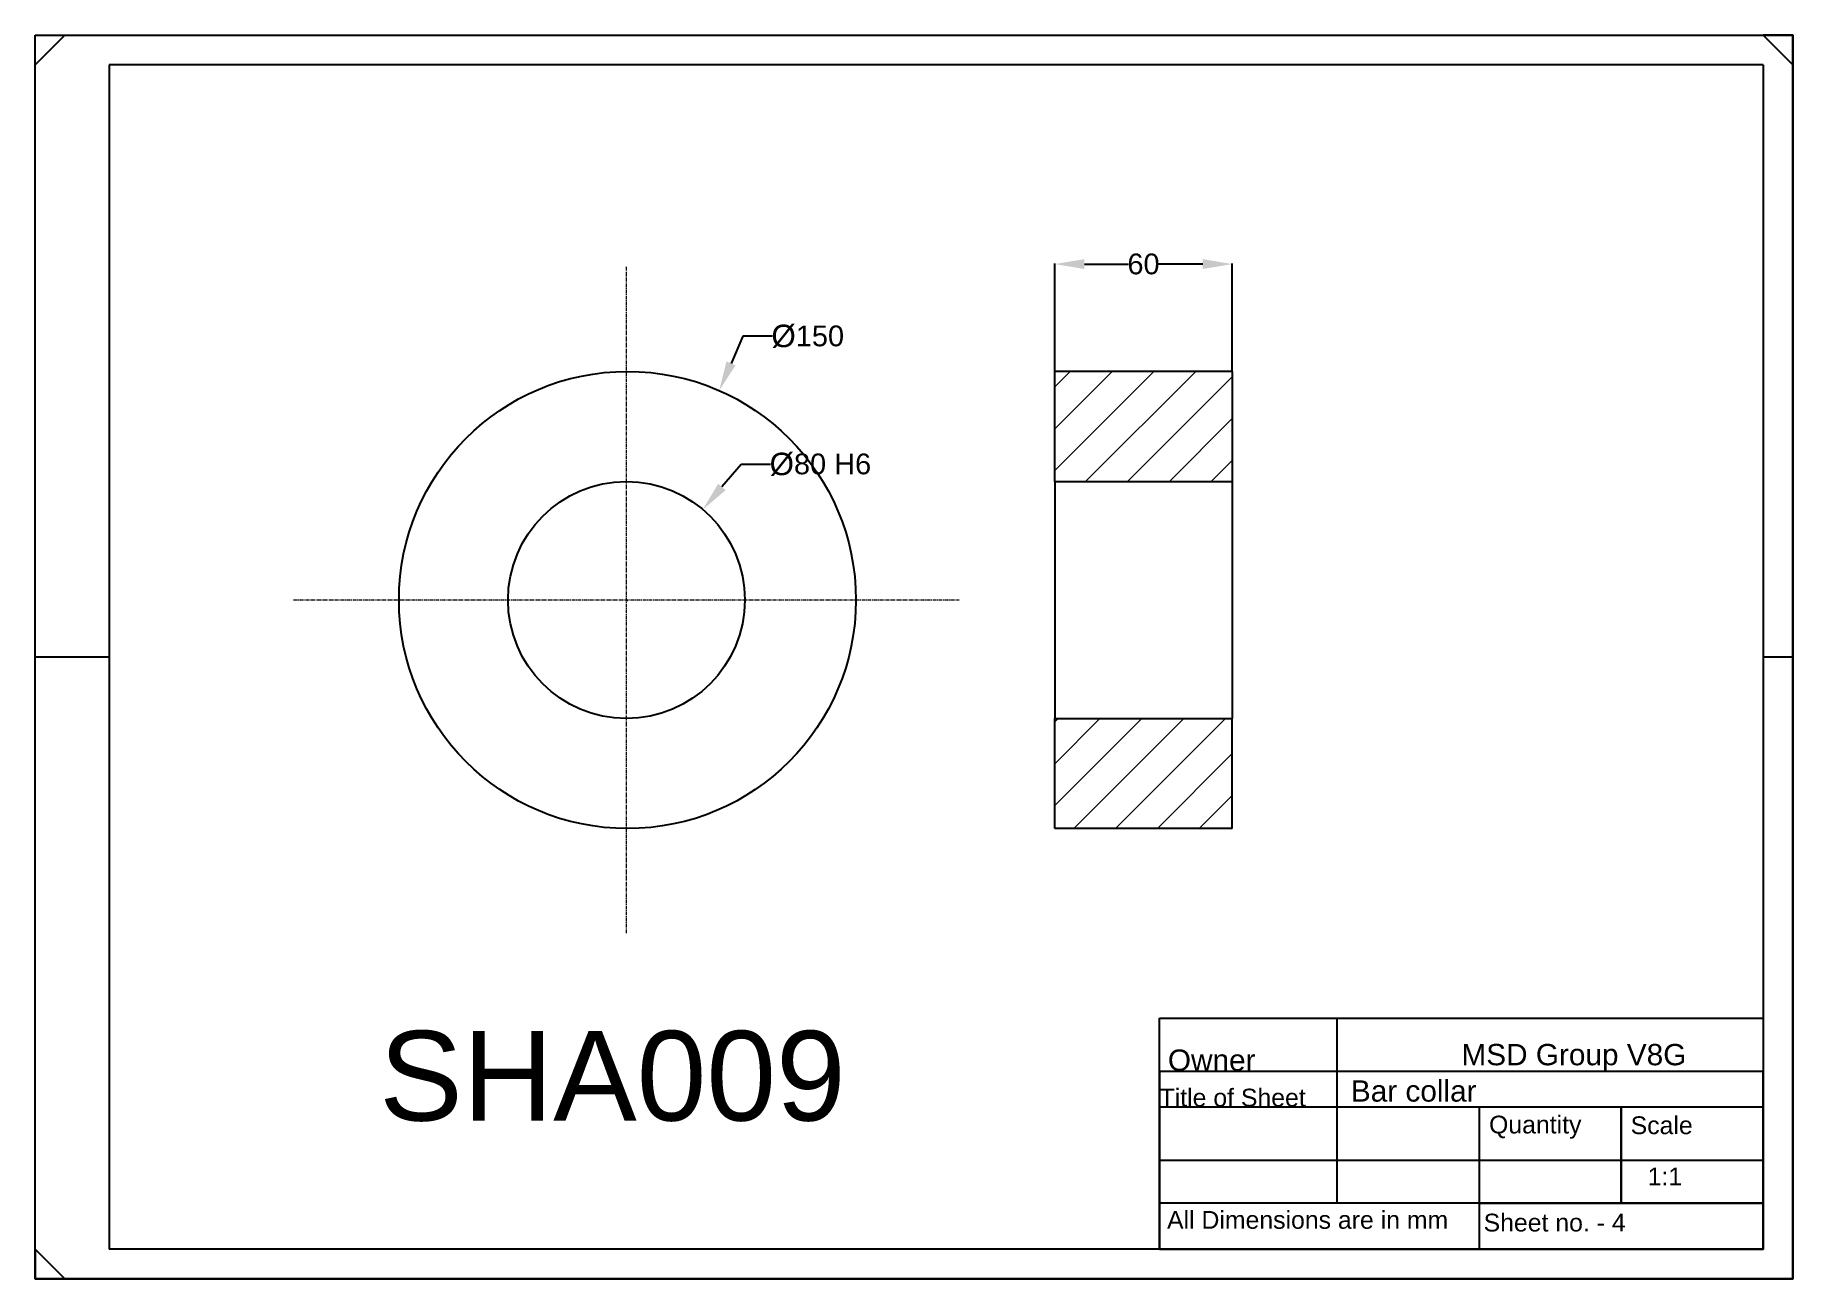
# Model space of a CAD drawing. Header units: inches. Extents: x 6036 to 12138, y -290 to 1789.
# Drawn here: x 6725 to 7319, y -290 to 130 of the extents above; entities that cross this region are included whole.
import ezdxf

# ---------------------------------------------------------------- set-up
doc = ezdxf.new("R2010")
doc.units = ezdxf.units.IN
doc.header["$MEASUREMENT"] = 0
doc.linetypes.add('CENTER', pattern=[2, 1.25, -0.25, 0.25, -0.25])
doc.layers.add('AM_7', color=4, linetype='CENTER', lineweight=15)
doc.layers.add('AM_8', color=1, linetype='Continuous', lineweight=15)
doc.styles.get("Standard").update_dxf_attribs({"font": 'arial.ttf'})
doc.dimstyles.new('Annotative', dxfattribs={"dimscale": 0, "dimtxt": 7, "dimasz": 10, "dimexe": 0.18, "dimexo": 0.0625, "dimgap": 0.09, "dimtad": 0, "dimtih": 1, "dimtoh": 1, "dimdec": 4, "dimzin": 0, "dimdsep": 46, "dimtxsty": 'Standard', "dimcen": 0.09, "dimadec": 0, "dimazin": 0, "dimtfac": 1, "dimtdec": 4, "dimtofl": 0, "dimtmove": 0, "dimatfit": 3, "dimfxl": 1, "dimtolj": 1, "dimtzin": 0, "dimarcsym": 0})

msp = doc.modelspace()

# ---------------------------------------------------------------- texts
msp.add_text('SHA009', height=30.302846).set_placement((6841.19142, -236.71896))
at = {"attachment_point": 1}
for s, width, heights, insert, char_height in [(' Owner', 50.617645, [0], (7104.91979, -212.70459), 7.2), ('MSD Group V8G', 112.7393063, [0], (7206.91979, -210.83337), 7.2), ('Title of Sheet', 54.7590919, [0], (7104.91979, -225.95042), 6), ('Bar collar', 138.9083223, [0], (7169.55288, -223.1084), 7.2), ('Quantity', 40.2640362, [0], (7216.25916, -235.06252), 6), ('Scale', 41.4144354, [0], (7264.11585, -235.29241), 6), ('\\pxi-3,l4,t4;1:1', 40.9471289, [0], (7263.85579, -252.58233), 6), ('All Dimensions are in mm', 115.8458807, [0], (7107.43122, -267.24669), 6), ('Sheet no. - 4', 87.2004007, [2.1729], (7214.41852, -268.16624), 6)]:
    msp.add_mtext_dynamic_manual_height_columns(s, width=width, gutter_width=15, heights=heights, dxfattribs=dict(at, insert=insert, char_height=char_height))

# ---------------------------------------------------------------- blocks, each defined once
blk = doc.blocks.new('*D74')
at = {"color": 0, "lineweight": -2, "transparency": 16777216}
for p, q in [((6963.46, -15.09), (6957.01, -22.72)), ((6973.46, -15.09), (6963.46, -15.09)), ((6924.64, -60.91), (6924.82, -60.91)), ((6924.73, -61), (6924.73, -60.82))]:
    blk.add_line(p, q, dxfattribs=at)
at = {"color": 0, "transparency": 16777216}
blk.add_solid([(6955.74, -21.65), (6958.28, -23.8), (6950.55, -30.36)], dxfattribs=at)
at = {"layer": 'Defpoints', "color": 0, "transparency": 16777216}
for p in [(6950.55, -30.36), (6898.9, -91.45)]:
    blk.add_point(p, dxfattribs=at)
at = {"color": 0, "transparency": 16777216, "insert": (6990.28, -15.09), "char_height": 7, "attachment_point": 5}
blk.add_mtext('\\A1;{\\H1.08333x;Ø}80 H6', dxfattribs=at)
blk = doc.blocks.new('*D75')
at = {"color": 0, "lineweight": -2, "transparency": 16777216}
for p, q in [((6964.09, 28.14), (6960.08, 18.98)), ((6974.09, 28.14), (6964.09, 28.14)), ((6925, -60.91), (6925.18, -60.91)), ((6925.09, -61), (6925.09, -60.82))]:
    blk.add_line(p, q, dxfattribs=at)
at = {"color": 0, "transparency": 16777216}
blk.add_solid([(6958.55, 19.65), (6961.61, 18.31), (6956.07, 9.82)], dxfattribs=at)
at = {"layer": 'Defpoints', "color": 0, "transparency": 16777216}
for p in [(6956.07, 9.82), (6894.11, -131.63)]:
    blk.add_point(p, dxfattribs=at)
at = {"color": 0, "transparency": 16777216, "insert": (6986.01, 28.14), "char_height": 7, "attachment_point": 5}
blk.add_mtext('\\A1;{\\H1.08333x;Ø}150', dxfattribs=at)
blk = doc.blocks.new('*D76')
at = {"color": 0, "lineweight": -2, "transparency": 16777216}
for p, q in [((7069.49, 16.37), (7069.49, 52.72)), ((7079.49, 52.54), (7094.37, 52.54)), ((7119.48, 52.54), (7104.59, 52.54)), ((7129.48, 16.37), (7129.48, 52.72))]:
    blk.add_line(p, q, dxfattribs=at)
at = {"color": 0, "transparency": 16777216}
for points in [[(7079.49, 54.21), (7079.49, 50.88), (7069.49, 52.54)], [(7119.48, 54.21), (7119.48, 50.88), (7129.48, 52.54)]]:
    blk.add_solid(points, dxfattribs=at)
at = {"layer": 'Defpoints', "color": 0, "transparency": 16777216}
for p in [(7129.48, 52.54), (7069.49, 16.3), (7129.48, 16.3)]:
    blk.add_point(p, dxfattribs=at)
at = {"color": 0, "transparency": 16777216, "insert": (7099.48, 52.54), "char_height": 7, "attachment_point": 5}
blk.add_mtext('\\A1;60', dxfattribs=at)

# ---------------------------------------------------------------- dimensions: what is measured, and where the dimension line sits
dim = msp.add_linear_dim(base=(7129.47626, 52.54242), p1=(7069.49212, 16.30422), p2=(7129.47626, 16.30422), text='60', dimstyle='Annotative')
dim.commit()
dim.dimension.update_dxf_attribs({"geometry": '*D76', "text_midpoint": (7099.48419, 52.54242)})
for p1, p2, text, picture, middle in [((6894.11156, -131.62914), (6956.06754, 9.81727), '{\\H1.08333x;Ø}150', '*D75', (6986.01127, 28.13694)), ((6898.8998, -91.45054), (6950.55162, -30.35971), '{\\H1.08333x;Ø}80 H6', '*D74', (6990.28302, -15.087))]:
    dim = msp.add_diameter_dim_2p(p1=p1, p2=p2, text=text, dimstyle='Annotative')
    dim.commit()
    dim.dimension.update_dxf_attribs({"geometry": picture, "text_midpoint": middle})

# ---------------------------------------------------------------- hatches: boundary and pattern name
at = {"layer": 'AM_8', "true_color": 0xf8991e}
h = msp.add_hatch(dxfattribs=at)
h.set_pattern_fill('_U', color=30, scale=10, angle=45, style=0, pattern_type=0)
h.set_pattern_definition([(45, (6353.785, -1114.74), (-7.07107, 7.07107), [])])
h.paths.add_polyline_path([(7129.46064, -100.90513), (7124.43599, -100.90513), (7069.48402, -100.90513), (7069.4765, -138.0802), (7129.46064, -138.08718)])
h.paths.add_polyline_path([(7102.00982, -20.90513), (7112.61678, -20.90513), (7124.43599, -20.90513), (7129.47626, -20.90513), (7129.47626, 16.30422), (7069.49212, 16.30422), (7069.49212, -20.90513)])

# ---------------------------------------------------------------- linework, layer by layer
for p, q in [((6724.91979, 119.84494), (6734.91979, 129.84494)), ((7318.91979, 119.84494), (7308.91979, 129.84494)), ((7129.47626, 16.30422), (7069.49212, 16.30422)), ((7069.49212, -20.90513), (7069.49212, 16.30422)), ((7129.47626, 16.30422), (7129.47626, -20.90513)), ((7069.49212, -20.90513), (7129.47626, -20.90513)), ((7069.49212, -20.90513), (7069.49212, -100.90513)), ((7129.47626, -20.90513), (7129.47626, -100.90513)), ((6724.91979, -80.15506), (6749.91979, -80.15506)), ((7308.91979, -80.15506), (7318.91979, -80.15506)), ((7069.4765, -138.07505), (7069.49212, -100.90513)), ((7069.49212, -100.90513), (7129.46064, -100.90513)), ((7129.46064, -138.08718), (7129.46064, -100.90513)), ((7129.46064, -138.08718), (7069.4765, -138.07505)), ((7212.91979, -264.55506), (7212.91979, -280.15506)), ((6724.91979, -280.15506), (6734.91979, -290.15506))]:
    msp.add_line(p, q)
for points in [[(6724.91979, 129.84494), (7318.91979, 129.84494), (7318.91979, -290.15506), (6724.91979, -290.15506)], [(7104.91979, -202.15506), (7308.91979, -202.15506), (7308.91979, -280.15506), (7104.91979, -280.15506)], [(7104.91979, -280.15506), (7308.91979, -280.15506), (7308.91979, -220.15506), (7104.91979, -220.15506)], [(7104.91979, -280.15506), (7308.91979, -280.15506), (7308.91979, -232.15506), (7104.91979, -232.15506)], [(7260.91979, -232.15506), (7212.91979, -232.15506), (7212.91979, -264.55506), (7260.91979, -264.55506)], [(7308.91979, -232.15506), (7260.91979, -232.15506), (7260.91979, -264.55506), (7308.91979, -264.55506)], [(7104.91979, -280.15506), (7308.91979, -280.15506), (7308.91979, -250.15506), (7104.91979, -250.15506)], [(7104.91979, -280.15506), (7308.91979, -280.15506), (7308.91979, -264.55506), (7104.91979, -264.55506)]]:
    msp.add_lwpolyline(points, close=True)
for points in [[(7308.91979, -290.15506), (7318.91979, -290.15506), (7318.91979, 129.84494), (7308.91979, 129.84494)], [(6749.91979, 119.84494), (6749.91979, -280.15506)], [(7308.91979, 119.84494), (6749.91979, 119.84494)], [(7308.91979, 119.84494), (7308.91979, -280.15506)], [(7164.91979, -264.55506), (7164.91979, -202.15506), (7308.91979, -202.15506), (7308.91979, -280.15506), (7164.91979, -280.15506)], [(6724.91979, -280.15506), (6724.91979, -290.15506), (7318.91979, -290.15506), (7318.91979, -280.15506)], [(7308.91979, -280.15506), (6749.91979, -280.15506)]]:
    msp.add_lwpolyline(points)
for centre, radius in [((6925.08955, -60.90593), 77.21016), ((6924.72571, -60.90513), 40)]:
    msp.add_circle(centre, radius)
at = {"layer": 'AM_7'}
for p, q in [((6924.72571, -173.39514), (6924.72571, 51.58488)), ((6812.2357, -60.90513), (7037.21572, -60.90513))]:
    msp.add_line(p, q, dxfattribs=at)

msp.set_redraw_order([(e.dxf.handle, doc.entitydb.next_handle()) for e in msp.query("TEXT MTEXT ATTDEF DIMENSION ARC_DIMENSION")])  # texts and dimensions are drawn at this point

doc.saveas('drawing.dxf')
